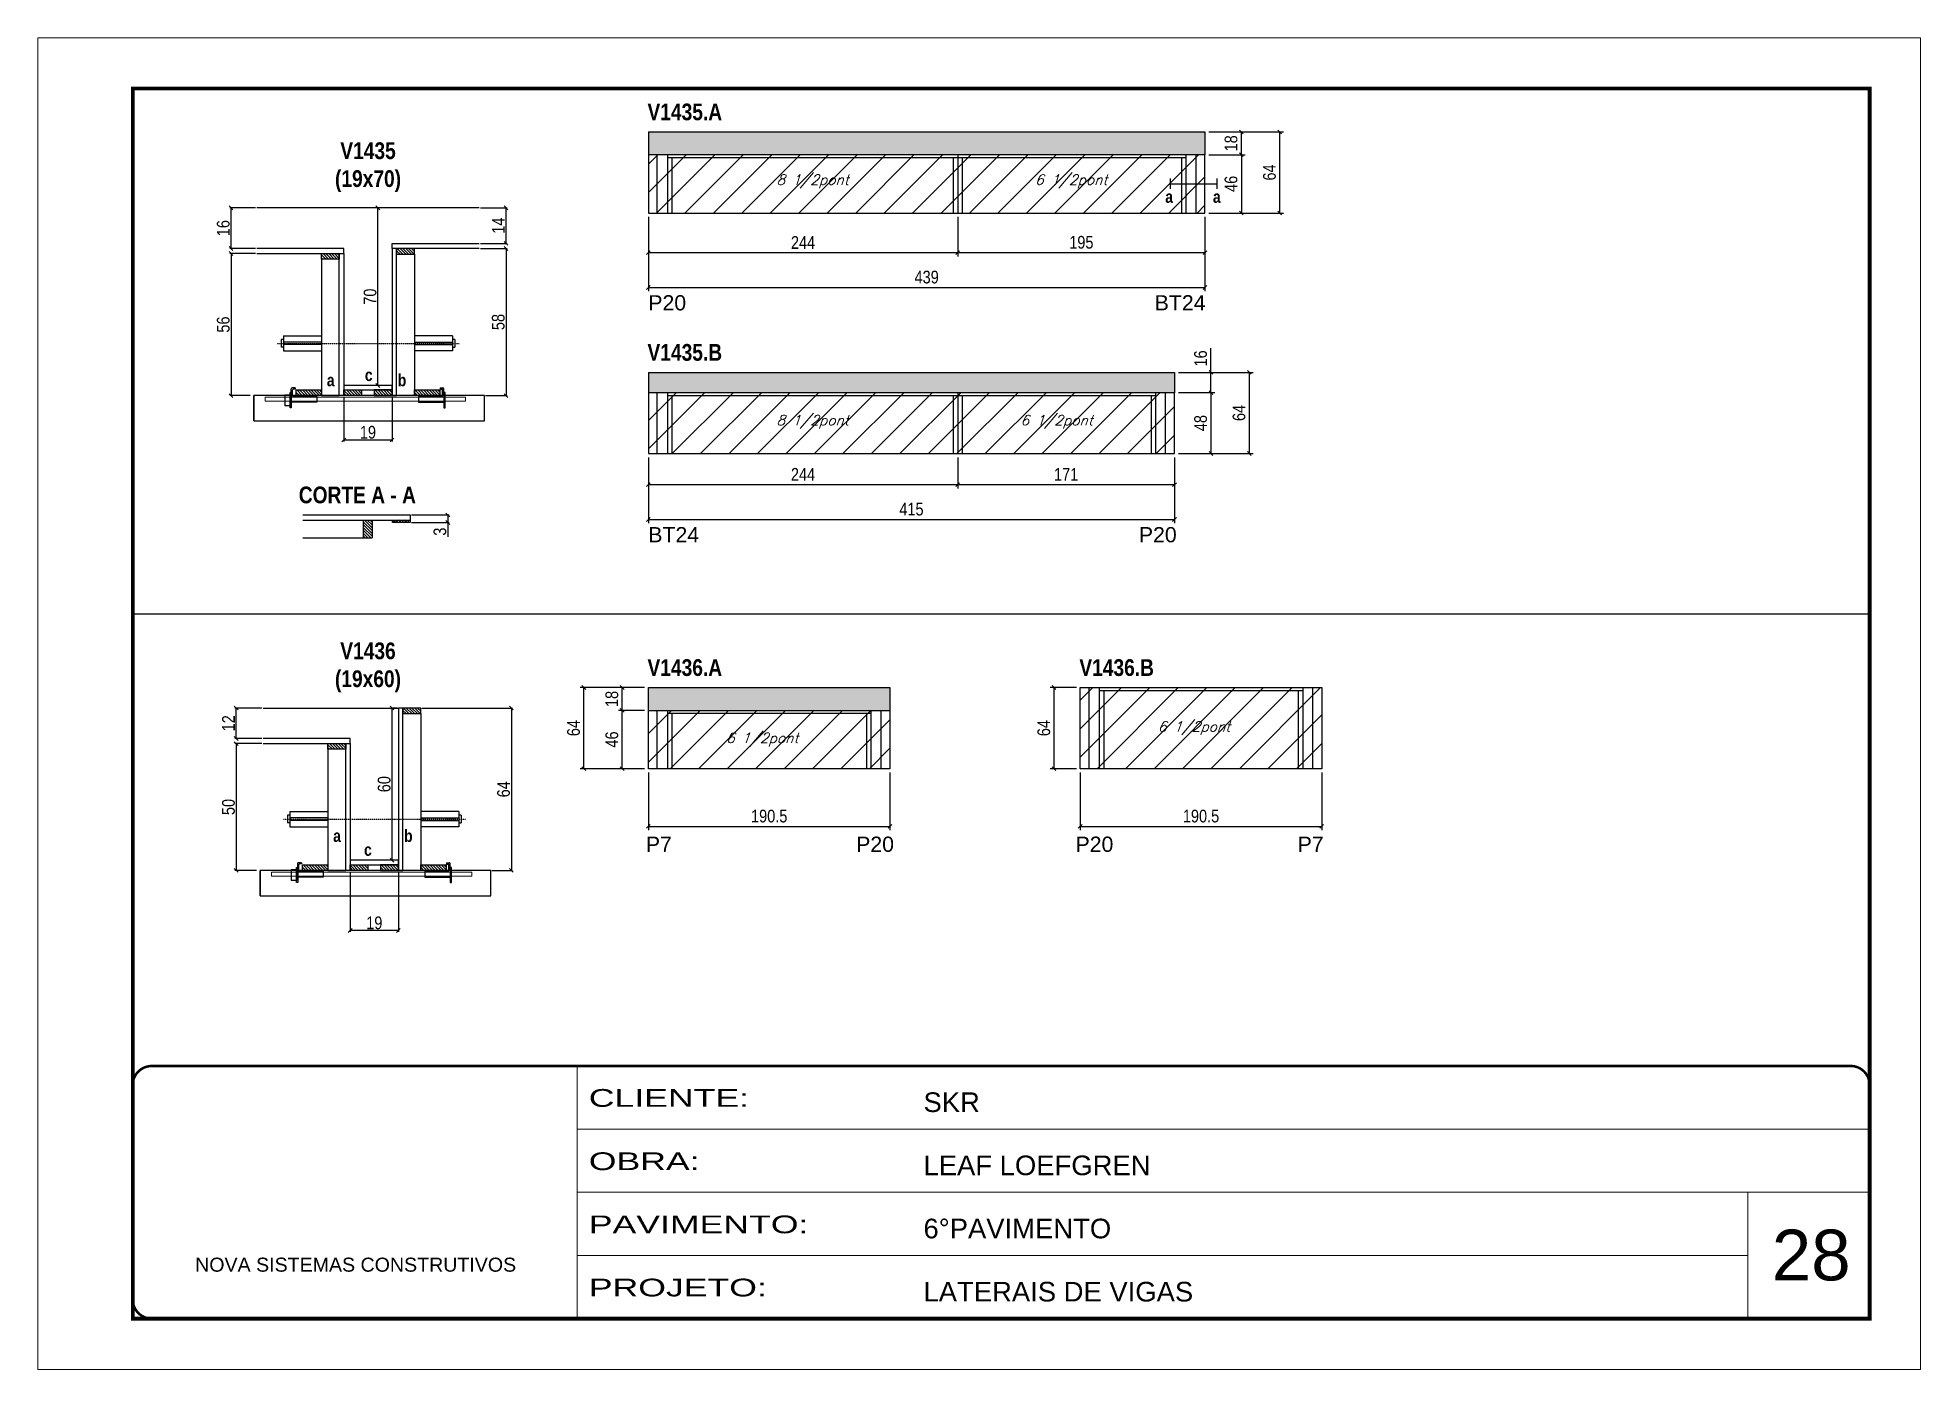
# Model space of a CAD drawing. Extents: x 3309 to 9563, y -2522 to 14608.
# Drawn here: x 8078 to 9563, y 6666 to 7716 of the extents above; entities that cross this region are included whole.
import ezdxf

# ---------------------------------------------------------------- set-up
doc = ezdxf.new("R2010")
doc.units = 0
for name, pattern in [('CONTINUO', [0]), ('DASHED', [0.75, 0.5, -0.25]), ('HIDDEN', [0.375, 0.25, -0.125])]:
    doc.linetypes.add(name, pattern=pattern)
for name, color, linetype in [('5', 5, 'Continuous'), ('barrote', 251, 'Continuous'), ('COTA', 241, 'Continuous'), ('detalhes', 4, 'Continuous'), ('NOMENCLATURA', 7, 'Continuous'), ('Painéis', 200, 'Continuous'), ('presilha', 1, 'Continuous'), ('SARR_2.2x10', 60, 'Continuous'), ('SARR_2.2x7', 40, 'Continuous'), ('SARR_3.5x7', 81, 'Continuous'), ('TENSOR', 3, 'Continuous'), ('texto', 7, 'Continuous')]:
    doc.layers.add(name, color=color, linetype=linetype)
for name, color, linetype, lineweight in [('CARIMBO', 255, 'Continuous', 9), ('CONCRETO', 251, 'Continuous', 25), ('Folhas', 255, 'Continuous', 9), ('Hachura', 251, 'Continuous', 9), ('SARRAFO DE PRESSAO', 251, 'DASHED', 9), ('SCO-___-LAJ', 2, 'Continuous', 0)]:
    doc.layers.add(name, color=color, linetype=linetype, lineweight=lineweight)
doc.styles.add('ARIAL', font='arial.ttf')
doc.styles.add('COTA TECNICA', font='techl___.ttf', dxfattribs={"height": 10})
doc.styles.add('COTA TECNICA 2X', font='techl___.ttf', dxfattribs={"height": 10})
doc.styles.add('Romans', font='romans.shx')
doc.styles.get("Standard").update_dxf_attribs({"font": 'arial.ttf'})
doc.styles.add('TECNICA', font='techb___.ttf', dxfattribs={"height": 10})
doc.styles.add('Tecnologia', font='')
doc.styles.get('Tecnologia').set_extended_font_data('Forgotten Futurist')
doc.dimstyles.new('PAINEL', dxfattribs={"dimtxt": 10, "dimasz": 3, "dimexe": 3, "dimexo": 3, "dimgap": 3, "dimtad": 1, "dimdec": 1, "dimzin": 12, "dimdsep": 46, "dimtxsty": 'COTA TECNICA', "dimblk1": 'OBLIQUE', "dimblk2": 'OBLIQUE', "dimsah": 1, "dimcen": 0.9, "dimclrd": 4, "dimclre": 4, "dimclrt": 240, "dimadec": 1, "dimazin": 3, "dimtfac": 1, "dimtdec": 1, "dimtmove": 0, "dimatfit": 3, "dimfxl": 1, "dimtolj": 1, "dimtzin": 12, "dimarcsym": 0})
doc.dimstyles.new('SECAO', dxfattribs={"dimscale": 0.333333, "dimtxt": 5, "dimasz": 9, "dimexe": 3, "dimexo": 3, "dimgap": 3, "dimtad": 1, "dimdec": 1, "dimlfac": 0.5, "dimzin": 12, "dimdsep": 46, "dimtxsty": 'COTA TECNICA 2X', "dimblk1": 'OBLIQUE', "dimblk2": 'OBLIQUE', "dimsah": 1, "dimcen": 0.9, "dimclrd": 4, "dimclre": 4, "dimclrt": 240, "dimadec": 1, "dimazin": 3, "dimtfac": 1, "dimtdec": 1, "dimtmove": 0, "dimatfit": 3, "dimfxl": 1, "dimtolj": 1, "dimtzin": 12, "dimarcsym": 0})
pattern_1 = [(135, (41554.9629, -116077.9706), (-1.122532015, -1.122532015), [])]
pattern_2 = [(135, (41559.9629, -116452.3423), (-1.122532015, -1.122532015), [])]

msp = doc.modelspace()

# ---------------------------------------------------------------- texts
at = {"layer": '5', "linetype": 'Continuous'}
for s, rotation, p in [('P20', 359.99996, (8559.54, 7501.37, 0)), ('BT24', 359.99996, (8958.97, 7501.37, 0)), ('BT24', 359.99996, (8559.54, 7318.52, 0)), ('P20', 359.99996, (8946.48, 7318.52, 0)), ('P7', 359.99996, (8557.6, 7074.44, 0)), ('P20', 359.99996, (8723.49, 7074.44, 0)), ('P20', 0.00004, (8896.53, 7074.44, 0)), ('P7', 0.00004, (9071.7, 7074.44, 0))]:
    msp.add_text(s, height=12, rotation=rotation, dxfattribs=at).set_placement(p)
at = {"layer": 'CARIMBO', "style": 'ARIAL'}
msp.add_text('28', height=40, dxfattribs=at).set_placement((9445.73, 6736.55))
at = {"layer": 'detalhes', "style": 'TECNICA'}
for s, p in [('a', (8967.29, 7586.16, 0)), ('a', (9004.9, 7586.16, 0)), ('a', (8305.95, 7441.56)), ('c', (8335.97, 7445.67)), ('b', (8361.92, 7441.55)), ('a', (8310.95, 7082.27)), ('b', (8366.92, 7082.25)), ('c', (8335.32, 7071.3))]:
    msp.add_text(s, height=9.6, dxfattribs=at).set_placement(p)
at = {"layer": 'NOMENCLATURA', "style": 'TECNICA'}
for s, p in [('V1435.A', (8558.89, 7651.3, 0)), ('V1435.B', (8558.89, 7461.67, 0)), ('CORTE A - A', (8283.85, 7349.27)), ('V1436.A', (8558.89, 7213.14, 0)), ('V1436.B', (8899.52, 7213.14, 0))]:
    msp.add_text(s, height=13.2, dxfattribs=at).set_placement(p)
at = {"layer": 'NOMENCLATURA', "char_height": 13.2, "attachment_point": 2, "style": 'TECNICA'}
for s, insert in [('V1435\\P(19x70)', (8338.46, 7633.89)), ('V1436\\P(19x60)', (8338.42, 7239.52))]:
    msp.add_mtext_dynamic_manual_height_columns(s, width=300.2766, gutter_width=1, heights=[0], dxfattribs=dict(at, insert=insert))
at = {"layer": 'texto', "color": 2, "char_height": 8, "attachment_point": 5, "style": 'Romans'}
for s, insert in [('{\\Q19;\\C256;8 1/2pont}', (8689.1, 7603.11, 0)), ('{\\Q19;\\C256;6 1/2pont}', (8893.1, 7603.11, 0)), ('{\\Q19;\\C256;8 1/2pont}', (8689.1, 7413.48, 0)), ('{\\Q19;\\C256;6 1/2pont}', (8881.6, 7413.48, 0)), ('{\\Q19;\\C256;6 1/2pont}', (8989.99, 7171.95, 0)), ('{\\Q19;\\C256;6 1/2pont}', (8649.35, 7162.95, 0))]:
    msp.add_mtext(s, dxfattribs=dict(at, insert=insert))

# ---------------------------------------------------------------- blocks, each defined once
blk = doc.blocks.new('9999999999')
at = {"color": 30, "linetype": 'CONTINUO'}
for p, q in [((98564.6, 34230.2), (98564.6, 34429.4)), ((98564.6, 34379.6), (99584, 34379.6)), ((98564.6, 34329.8), (99488, 34329.8)), ((99584, 34329.8), (99488, 34329.8)), ((99488, 34329.8), (99488, 34230.2)), ((98564.6, 34280), (99488, 34280))]:
    blk.add_line(p, q, dxfattribs=at)
at = {"color": 30, "linetype": 'CONTINUO', "const_width": 2}
blk.add_lwpolyline([(99584, 34230.2), (99584, 34414.4, 0.414214), (99569, 34429.4), (98229, 34429.4, 0.414214), (98214, 34414.4), (98214, 34245.2, 0.414214), (98229, 34230.2), (99584, 34230.2)], format="xyb", dxfattribs=at)
at = {"layer": 'Folhas'}
blk.add_lwpolyline([(98139, 34190.2), (99624, 34190.2), (99624, 35240.2), (98139, 35240.2)], close=True, dxfattribs=at)
at = {"layer": 'Folhas', "color": 30, "const_width": 3}
blk.add_lwpolyline([(98214, 34230.2), (99584, 34230.2), (99584, 35200.2), (98214, 35200.2)], close=True, dxfattribs=at)
at = {"color": 7, "linetype": 'Continuous', "ltscale": 5, "style": 'ARIAL'}
for s, height, p in [('SKR', 15.48, (98837.7, 34393.1)), ('LEAF LOEFGREN', 15.483, (98837.7, 34343.3)), ('6°PAVIMENTO', 15.483, (98837.7, 34293.5)), ('NOVA SISTEMAS CONSTRUTIVOS', 11.059, (98263.2, 34267.2)), ('LATERAIS DE VIGAS', 15.483, (98837.7, 34243.7))]:
    blk.add_text(s, height=height, dxfattribs=at).set_placement(p)
at = {"layer": 'Folhas', "color": 7, "style": 'Tecnologia', "width": 1.5}
for s, p in [('CLIENTE:', (98573.7, 34397.2)), ('OBRA:', (98573.7, 34347.3)), ('PAVIMENTO:', (98573.7, 34297.5)), ('PROJETO:', (98573.7, 34247.7))]:
    blk.add_text(s, height=14, dxfattribs=at).set_placement(p)
blk = doc.blocks.new('_Oblique')
at = {"color": 0, "linetype": 'ByBlock', "lineweight": -2}
blk.add_line((-0.5, -0.5), (0.5, 0.5), dxfattribs=at)
blk = doc.blocks.new('*D2431')
at = {"layer": 'COTA', "color": 4, "lineweight": -2, "transparency": 16777216}
for p, q in [((8319.4, 7433.2), (8319.4, 7398.1)), ((8357.4, 7433.2), (8357.4, 7398.1)), ((8357.4, 7399.1), (8319.4, 7399.1))]:
    blk.add_line(p, q, dxfattribs=at)
at = {"layer": 'Defpoints', "color": 0, "transparency": 16777216}
for p in [(8319.4, 7434.2), (8357.4, 7434.2), (8319.4, 7399.1)]:
    blk.add_point(p, dxfattribs=at)
at = {"layer": 'COTA', "color": 4, "lineweight": -2, "transparency": 16777216, "xscale": 3, "yscale": 3, "zscale": 3, "rotation": 180}
blk.add_blockref('_Oblique', (8319.4, 7399.1), dxfattribs=at)
at = {"layer": 'COTA', "color": 4, "lineweight": -2, "transparency": 16777216, "xscale": 3, "yscale": 3, "zscale": 3}
blk.add_blockref('_Oblique', (8357.4, 7399.1), dxfattribs=at)
at = {"layer": 'COTA', "color": 240, "transparency": 16777216, "insert": (8338.4, 7405.2), "char_height": 10, "attachment_point": 5, "style": 'COTA TECNICA 2X'}
blk.add_mtext('\\A1;19', dxfattribs=at)
blk = doc.blocks.new('PRESILHA METÁLICA 1')
at = {"layer": 'presilha'}
for p, q in [((0, 13), (6, 13)), ((0, 13), (0, 0)), ((6, 0), (0, 0)), ((6, 15.5), (7.5, 15.5)), ((6, -2.5), (6, 15.5)), ((6, 13), (6, 0)), ((7.5, 10.6), (7.5, 19.9)), ((7.5, 15.5), (7.5, -2.5)), ((37.5, 4.1), (7.5, 4.1)), ((12, 21), (8.6, 21)), ((9, 11.6), (9, 18.9)), ((12, 19.5), (9.6, 19.5)), ((37.5, 11), (9.6, 11)), ((12, 21), (12, 19.5)), ((37.5, 11), (37.5, 4.1)), ((7.5, -2.5), (6, -2.5))]:
    blk.add_line(p, q, dxfattribs=at)
for centre, radius, start, end in [((8.6, 19.9), 1.14, 90, 180), ((9.6, 18.9), 0.57, 90, 180), ((9.6, 11.6), 0.57, 180, 270)]:
    blk.add_arc(centre, radius, start, end, dxfattribs=at)
blk = doc.blocks.new('PRESILHA METÁLICA 2')
at = {"layer": 'presilha'}
for p, q in [((-5.2, 23.5), (-5.2, 22)), ((-5.2, 23.5), (-1.9, 23.5)), ((-0.8, 14.6), (-0.8, 22.4)), ((-30.8, 13.5), (-30.8, 6.6)), ((-30.8, 13.5), (-2.8, 13.5)), ((-30.8, 6.6), (-0.8, 6.6)), ((-5.2, 22), (-2.8, 22)), ((-2.2, 14.1), (-2.2, 21.4)), ((0.8, 18), (-0.8, 18)), ((-0.8, 18), (-0.8, 0)), ((-0.8, 0), (0.8, 0)), ((0.8, 0), (0.8, 18))]:
    blk.add_line(p, q, dxfattribs=at)
for centre, radius, start, end in [((-1.9, 22.4), 1.14, 0, 90), ((-2.8, 21.4), 0.57, 0, 90), ((-2.8, 14.1), 0.57, 270, 0)]:
    blk.add_arc(centre, radius, start, end, dxfattribs=at)
blk = doc.blocks.new('*D2432')
at = {"layer": 'COTA', "color": 4, "lineweight": -2, "transparency": 16777216}
for p, q in [((8249.7, 7546.2), (8229.4, 7546.2)), ((8230.4, 7546.2), (8230.4, 7434.2)), ((8245.6, 7434.2), (8229.4, 7434.2))]:
    blk.add_line(p, q, dxfattribs=at)
at = {"layer": 'Defpoints', "color": 0, "transparency": 16777216}
for p in [(8250.7, 7546.2), (8230.4, 7434.2), (8246.6, 7434.2)]:
    blk.add_point(p, dxfattribs=at)
at = {"layer": 'COTA', "color": 4, "lineweight": -2, "transparency": 16777216, "xscale": 3, "yscale": 3, "zscale": 3}
for p, rotation in [((8230.4, 7546.2), 90), ((8230.4, 7434.2), 270)]:
    blk.add_blockref('_Oblique', p, dxfattribs=dict(at, rotation=rotation))
at = {"layer": 'COTA', "color": 240, "transparency": 16777216, "insert": (8224.3, 7490.2), "char_height": 10, "attachment_point": 5, "rotation": 90, "style": 'COTA TECNICA 2X'}
blk.add_mtext('\\A1;56', dxfattribs=at)
blk = doc.blocks.new('*D2433')
at = {"layer": 'COTA', "color": 4, "lineweight": -2, "transparency": 16777216}
for p, q in [((8427.1, 7550.2), (8448.3, 7550.2)), ((8447.3, 7550.2), (8447.3, 7434.2)), ((8431.2, 7434.2), (8448.3, 7434.2))]:
    blk.add_line(p, q, dxfattribs=at)
at = {"layer": 'Defpoints', "color": 0, "transparency": 16777216}
for p in [(8426.1, 7550.2), (8430.2, 7434.2), (8447.3, 7434.2)]:
    blk.add_point(p, dxfattribs=at)
at = {"layer": 'COTA', "color": 4, "lineweight": -2, "transparency": 16777216, "xscale": 3, "yscale": 3, "zscale": 3}
for p, rotation in [((8447.3, 7550.2), 90), ((8447.3, 7434.2), 270)]:
    blk.add_blockref('_Oblique', p, dxfattribs=dict(at, rotation=rotation))
at = {"layer": 'COTA', "color": 240, "transparency": 16777216, "insert": (8441.2, 7492.2), "char_height": 10, "attachment_point": 5, "rotation": 90, "style": 'COTA TECNICA 2X'}
blk.add_mtext('\\A1;58', dxfattribs=at)
blk = doc.blocks.new('*D2434')
at = {"layer": 'COTA', "color": 4, "lineweight": -2, "transparency": 16777216}
for p, q in [((8356.4, 7582.2), (8345.2, 7582.2)), ((8346.2, 7442.2), (8346.2, 7582.2)), ((8356.4, 7442.2), (8345.2, 7442.2))]:
    blk.add_line(p, q, dxfattribs=at)
at = {"layer": 'Defpoints', "color": 0, "transparency": 16777216}
for p in [(8346.2, 7582.2), (8357.4, 7582.2), (8357.4, 7442.2)]:
    blk.add_point(p, dxfattribs=at)
at = {"layer": 'COTA', "color": 4, "lineweight": -2, "transparency": 16777216, "xscale": 3, "yscale": 3, "zscale": 3}
for p, rotation in [((8346.2, 7582.2), 90), ((8346.2, 7442.2), 270)]:
    blk.add_blockref('_Oblique', p, dxfattribs=dict(at, rotation=rotation))
at = {"layer": 'COTA', "color": 240, "transparency": 16777216, "insert": (8340.1, 7512.2), "char_height": 10, "attachment_point": 5, "rotation": 90, "style": 'COTA TECNICA 2X'}
blk.add_mtext('\\A1;70', dxfattribs=at)
blk = doc.blocks.new('*D2435')
at = {"layer": 'COTA', "color": 4, "lineweight": -2, "transparency": 16777216}
for p, q in [((8427.1, 7582.2), (8448.3, 7582.2)), ((8447.3, 7554.2), (8447.3, 7582.2)), ((8427.1, 7554.2), (8448.3, 7554.2))]:
    blk.add_line(p, q, dxfattribs=at)
at = {"layer": 'Defpoints', "color": 0, "transparency": 16777216}
for p in [(8426.1, 7582.2), (8447.3, 7582.2), (8426.1, 7554.2)]:
    blk.add_point(p, dxfattribs=at)
at = {"layer": 'COTA', "color": 4, "lineweight": -2, "transparency": 16777216, "xscale": 3, "yscale": 3, "zscale": 3}
for p, rotation in [((8447.3, 7582.2), 90), ((8447.3, 7554.2), 270)]:
    blk.add_blockref('_Oblique', p, dxfattribs=dict(at, rotation=rotation))
at = {"layer": 'COTA', "color": 240, "transparency": 16777216, "insert": (8441.3, 7568.2), "char_height": 10, "attachment_point": 5, "rotation": 90, "style": 'COTA TECNICA 2X'}
blk.add_mtext('\\A1;14', dxfattribs=at)
blk = doc.blocks.new('*D2436')
at = {"layer": 'COTA', "color": 4, "lineweight": -2, "transparency": 16777216}
for p, q in [((8249.7, 7582.2), (8229.4, 7582.2)), ((8230.4, 7550.2), (8230.4, 7582.2)), ((8249.7, 7550.2), (8229.4, 7550.2))]:
    blk.add_line(p, q, dxfattribs=at)
at = {"layer": 'Defpoints', "color": 0, "transparency": 16777216}
for p in [(8230.4, 7582.2), (8250.7, 7582.2), (8250.7, 7550.2)]:
    blk.add_point(p, dxfattribs=at)
at = {"layer": 'COTA', "color": 4, "lineweight": -2, "transparency": 16777216, "xscale": 3, "yscale": 3, "zscale": 3}
for p, rotation in [((8230.4, 7582.2), 90), ((8230.4, 7550.2), 270)]:
    blk.add_blockref('_Oblique', p, dxfattribs=dict(at, rotation=rotation))
at = {"layer": 'COTA', "color": 240, "transparency": 16777216, "insert": (8224.3, 7566.2), "char_height": 10, "attachment_point": 5, "rotation": 90, "style": 'COTA TECNICA 2X'}
blk.add_mtext('\\A1;16', dxfattribs=at)
blk = doc.blocks.new('*D2440')
at = {"layer": 'COTA', "color": 4, "lineweight": -2, "transparency": 16777216}
for p, q in [((8559.6, 7575.1), (8559.6, 7516.4)), ((8998.6, 7575.1), (8998.6, 7516.4)), ((8559.6, 7519.4), (8998.6, 7519.4))]:
    blk.add_line(p, q, dxfattribs=at)
at = {"layer": 'Defpoints', "color": 0, "transparency": 16777216}
for p in [(8559.6, 7578.1), (8998.6, 7578.1), (8998.6, 7519.4)]:
    blk.add_point(p, dxfattribs=at)
at = {"layer": 'COTA', "color": 4, "lineweight": -2, "transparency": 16777216, "xscale": 3, "yscale": 3, "zscale": 3, "rotation": 180}
blk.add_blockref('_Oblique', (8559.6, 7519.4), dxfattribs=at)
at = {"layer": 'COTA', "color": 4, "lineweight": -2, "transparency": 16777216, "xscale": 3, "yscale": 3, "zscale": 3}
blk.add_blockref('_Oblique', (8998.6, 7519.4), dxfattribs=at)
at = {"layer": 'COTA', "color": 240, "transparency": 16777216, "insert": (8779.1, 7527.6), "char_height": 10, "attachment_point": 5, "style": 'COTA TECNICA'}
blk.add_mtext('\\A1;439', dxfattribs=at)
blk = doc.blocks.new('*D2441')
at = {"layer": 'COTA', "color": 4, "lineweight": -2, "transparency": 16777216}
for p, q in [((8559.6, 7575.1), (8559.6, 7543.9)), ((8803.6, 7575.1), (8803.6, 7543.9)), ((8559.6, 7546.9), (8803.6, 7546.9))]:
    blk.add_line(p, q, dxfattribs=at)
at = {"layer": 'Defpoints', "color": 0, "transparency": 16777216}
for p in [(8559.6, 7578.1), (8803.6, 7578.1), (8803.6, 7546.9)]:
    blk.add_point(p, dxfattribs=at)
at = {"layer": 'COTA', "color": 4, "lineweight": -2, "transparency": 16777216, "xscale": 3, "yscale": 3, "zscale": 3, "rotation": 180}
blk.add_blockref('_Oblique', (8559.6, 7546.9), dxfattribs=at)
at = {"layer": 'COTA', "color": 4, "lineweight": -2, "transparency": 16777216, "xscale": 3, "yscale": 3, "zscale": 3}
blk.add_blockref('_Oblique', (8803.6, 7546.9), dxfattribs=at)
at = {"layer": 'COTA', "color": 240, "transparency": 16777216, "insert": (8681.6, 7554.9), "char_height": 10, "attachment_point": 5, "style": 'COTA TECNICA'}
blk.add_mtext('\\A1;244', dxfattribs=at)
blk = doc.blocks.new('*D2442')
at = {"layer": 'COTA', "color": 4, "lineweight": -2, "transparency": 16777216}
for p, q in [((8803.6, 7575.1), (8803.6, 7543.9)), ((8998.6, 7575.1), (8998.6, 7543.9)), ((8803.6, 7546.9), (8998.6, 7546.9))]:
    blk.add_line(p, q, dxfattribs=at)
at = {"layer": 'Defpoints', "color": 0, "transparency": 16777216}
for p in [(8803.6, 7578.1), (8998.6, 7578.1), (8998.6, 7546.9)]:
    blk.add_point(p, dxfattribs=at)
at = {"layer": 'COTA', "color": 4, "lineweight": -2, "transparency": 16777216, "xscale": 3, "yscale": 3, "zscale": 3, "rotation": 180}
blk.add_blockref('_Oblique', (8803.6, 7546.9), dxfattribs=at)
at = {"layer": 'COTA', "color": 4, "lineweight": -2, "transparency": 16777216, "xscale": 3, "yscale": 3, "zscale": 3}
blk.add_blockref('_Oblique', (8998.6, 7546.9), dxfattribs=at)
at = {"layer": 'COTA', "color": 240, "transparency": 16777216, "insert": (8901.1, 7555), "char_height": 10, "attachment_point": 5, "style": 'COTA TECNICA'}
blk.add_mtext('\\A1;195', dxfattribs=at)
blk = doc.blocks.new('*D2437')
at = {"layer": 'COTA', "color": 4, "lineweight": -2, "transparency": 16777216}
for p, q in [((9001.6, 7642.1), (9030.3, 7642.1)), ((9027.3, 7624.1), (9027.3, 7642.1)), ((9001.6, 7624.1), (9030.3, 7624.1))]:
    blk.add_line(p, q, dxfattribs=at)
at = {"layer": 'Defpoints', "color": 0, "transparency": 16777216}
for p in [(8998.6, 7642.1), (9027.3, 7642.1), (8998.6, 7624.1)]:
    blk.add_point(p, dxfattribs=at)
at = {"layer": 'COTA', "color": 4, "lineweight": -2, "transparency": 16777216, "xscale": 3, "yscale": 3, "zscale": 3}
for p, rotation in [((9027.3, 7642.1), 90), ((9027.3, 7624.1), 270)]:
    blk.add_blockref('_Oblique', p, dxfattribs=dict(at, rotation=rotation))
at = {"layer": 'COTA', "color": 240, "transparency": 16777216, "insert": (9019.2, 7633.1), "char_height": 10, "attachment_point": 5, "rotation": 90, "style": 'COTA TECNICA'}
blk.add_mtext('\\A1;18', dxfattribs=at)
blk = doc.blocks.new('*D2438')
at = {"layer": 'COTA', "color": 4, "lineweight": -2, "transparency": 16777216}
for p, q in [((9001.6, 7624.1), (9030.3, 7624.1)), ((9027.3, 7624.1), (9027.3, 7578.1)), ((9001.6, 7578.1), (9030.3, 7578.1))]:
    blk.add_line(p, q, dxfattribs=at)
at = {"layer": 'Defpoints', "color": 0, "transparency": 16777216}
for p in [(8998.6, 7624.1), (8998.6, 7578.1), (9027.3, 7578.1)]:
    blk.add_point(p, dxfattribs=at)
at = {"layer": 'COTA', "color": 4, "lineweight": -2, "transparency": 16777216, "xscale": 3, "yscale": 3, "zscale": 3}
for p, rotation in [((9027.3, 7624.1), 90), ((9027.3, 7578.1), 270)]:
    blk.add_blockref('_Oblique', p, dxfattribs=dict(at, rotation=rotation))
at = {"layer": 'COTA', "color": 240, "transparency": 16777216, "insert": (9019.2, 7601.1), "char_height": 10, "attachment_point": 5, "rotation": 90, "style": 'COTA TECNICA'}
blk.add_mtext('\\A1;46', dxfattribs=at)
blk = doc.blocks.new('*D2439')
at = {"layer": 'COTA', "color": 4, "lineweight": -2, "transparency": 16777216}
for p, q in [((9001.6, 7642.1), (9060.6, 7642.1)), ((9057.6, 7578.1), (9057.6, 7642.1)), ((9001.6, 7578.1), (9060.6, 7578.1))]:
    blk.add_line(p, q, dxfattribs=at)
at = {"layer": 'Defpoints', "color": 0, "transparency": 16777216}
for p in [(8998.6, 7642.1), (9057.6, 7642.1), (8998.6, 7578.1)]:
    blk.add_point(p, dxfattribs=at)
at = {"layer": 'COTA', "color": 4, "lineweight": -2, "transparency": 16777216, "xscale": 3, "yscale": 3, "zscale": 3}
for p, rotation in [((9057.6, 7642.1), 90), ((9057.6, 7578.1), 270)]:
    blk.add_blockref('_Oblique', p, dxfattribs=dict(at, rotation=rotation))
at = {"layer": 'COTA', "color": 240, "transparency": 16777216, "insert": (9049.5, 7610.1), "char_height": 10, "attachment_point": 5, "rotation": 90, "style": 'COTA TECNICA'}
blk.add_mtext('\\A1;64', dxfattribs=at)
blk = doc.blocks.new('*D2447')
at = {"layer": 'COTA', "color": 4, "lineweight": -2, "transparency": 16777216}
for p, q in [((8559.6, 7385.5), (8559.6, 7333.5)), ((8974.6, 7385.5), (8974.6, 7333.5)), ((8559.6, 7336.5), (8974.6, 7336.5))]:
    blk.add_line(p, q, dxfattribs=at)
at = {"layer": 'Defpoints', "color": 0, "transparency": 16777216}
for p in [(8559.6, 7388.5), (8974.6, 7388.5), (8974.6, 7336.5)]:
    blk.add_point(p, dxfattribs=at)
at = {"layer": 'COTA', "color": 4, "lineweight": -2, "transparency": 16777216, "xscale": 3, "yscale": 3, "zscale": 3, "rotation": 180}
blk.add_blockref('_Oblique', (8559.6, 7336.5), dxfattribs=at)
at = {"layer": 'COTA', "color": 4, "lineweight": -2, "transparency": 16777216, "xscale": 3, "yscale": 3, "zscale": 3}
blk.add_blockref('_Oblique', (8974.6, 7336.5), dxfattribs=at)
at = {"layer": 'COTA', "color": 240, "transparency": 16777216, "insert": (8767.1, 7344.6), "char_height": 10, "attachment_point": 5, "style": 'COTA TECNICA'}
blk.add_mtext('\\A1;415', dxfattribs=at)
blk = doc.blocks.new('*D2448')
at = {"layer": 'COTA', "color": 4, "lineweight": -2, "transparency": 16777216}
for p, q in [((8559.6, 7385.5), (8559.6, 7361)), ((8803.6, 7385.5), (8803.6, 7361)), ((8559.6, 7364), (8803.6, 7364))]:
    blk.add_line(p, q, dxfattribs=at)
at = {"layer": 'Defpoints', "color": 0, "transparency": 16777216}
for p in [(8559.6, 7388.5), (8803.6, 7388.5), (8803.6, 7364)]:
    blk.add_point(p, dxfattribs=at)
at = {"layer": 'COTA', "color": 4, "lineweight": -2, "transparency": 16777216, "xscale": 3, "yscale": 3, "zscale": 3, "rotation": 180}
blk.add_blockref('_Oblique', (8559.6, 7364), dxfattribs=at)
at = {"layer": 'COTA', "color": 4, "lineweight": -2, "transparency": 16777216, "xscale": 3, "yscale": 3, "zscale": 3}
blk.add_blockref('_Oblique', (8803.6, 7364), dxfattribs=at)
at = {"layer": 'COTA', "color": 240, "transparency": 16777216, "insert": (8681.6, 7372.1), "char_height": 10, "attachment_point": 5, "style": 'COTA TECNICA'}
blk.add_mtext('\\A1;244', dxfattribs=at)
blk = doc.blocks.new('*D2449')
at = {"layer": 'COTA', "color": 4, "lineweight": -2, "transparency": 16777216}
for p, q in [((8803.6, 7385.5), (8803.6, 7361)), ((8974.6, 7385.5), (8974.6, 7361)), ((8803.6, 7364), (8974.6, 7364))]:
    blk.add_line(p, q, dxfattribs=at)
at = {"layer": 'Defpoints', "color": 0, "transparency": 16777216}
for p in [(8803.6, 7388.5), (8974.6, 7388.5), (8974.6, 7364)]:
    blk.add_point(p, dxfattribs=at)
at = {"layer": 'COTA', "color": 4, "lineweight": -2, "transparency": 16777216, "xscale": 3, "yscale": 3, "zscale": 3, "rotation": 180}
blk.add_blockref('_Oblique', (8803.6, 7364), dxfattribs=at)
at = {"layer": 'COTA', "color": 4, "lineweight": -2, "transparency": 16777216, "xscale": 3, "yscale": 3, "zscale": 3}
blk.add_blockref('_Oblique', (8974.6, 7364), dxfattribs=at)
at = {"layer": 'COTA', "color": 240, "transparency": 16777216, "insert": (8889.1, 7372.1), "char_height": 10, "attachment_point": 5, "style": 'COTA TECNICA'}
blk.add_mtext('\\A1;171', dxfattribs=at)
blk = doc.blocks.new('*D2444')
at = {"layer": 'COTA', "color": 4, "lineweight": -2, "transparency": 16777216}
for p, q in [((9003.3, 7452.5), (9003.3, 7471.5)), ((8977.6, 7452.5), (9006.3, 7452.5)), ((9003.3, 7436.5), (9003.3, 7452.5)), ((8977.6, 7436.5), (9006.3, 7436.5))]:
    blk.add_line(p, q, dxfattribs=at)
at = {"layer": 'Defpoints', "color": 0, "transparency": 16777216}
for p in [(8974.6, 7452.5), (9003.3, 7452.5), (8974.6, 7436.5)]:
    blk.add_point(p, dxfattribs=at)
at = {"layer": 'COTA', "color": 4, "lineweight": -2, "transparency": 16777216, "xscale": 3, "yscale": 3, "zscale": 3}
for p, rotation in [((9003.3, 7452.5), 90), ((9003.3, 7436.5), 270)]:
    blk.add_blockref('_Oblique', p, dxfattribs=dict(at, rotation=rotation))
at = {"layer": 'COTA', "color": 240, "transparency": 16777216, "insert": (8995.2, 7463.5), "char_height": 10, "attachment_point": 5, "rotation": 90, "style": 'COTA TECNICA'}
blk.add_mtext('\\A1;16', dxfattribs=at)
blk = doc.blocks.new('*D2445')
at = {"layer": 'COTA', "color": 4, "lineweight": -2, "transparency": 16777216}
for p, q in [((8977.6, 7436.5), (9006.3, 7436.5)), ((9003.3, 7436.5), (9003.3, 7388.5)), ((8977.6, 7388.5), (9006.3, 7388.5))]:
    blk.add_line(p, q, dxfattribs=at)
at = {"layer": 'Defpoints', "color": 0, "transparency": 16777216}
for p in [(8974.6, 7436.5), (8974.6, 7388.5), (9003.3, 7388.5)]:
    blk.add_point(p, dxfattribs=at)
at = {"layer": 'COTA', "color": 4, "lineweight": -2, "transparency": 16777216, "xscale": 3, "yscale": 3, "zscale": 3}
for p, rotation in [((9003.3, 7436.5), 90), ((9003.3, 7388.5), 270)]:
    blk.add_blockref('_Oblique', p, dxfattribs=dict(at, rotation=rotation))
at = {"layer": 'COTA', "color": 240, "transparency": 16777216, "insert": (8995.2, 7412.5), "char_height": 10, "attachment_point": 5, "rotation": 90, "style": 'COTA TECNICA'}
blk.add_mtext('\\A1;48', dxfattribs=at)
blk = doc.blocks.new('*D2446')
at = {"layer": 'COTA', "color": 4, "lineweight": -2, "transparency": 16777216}
for p, q in [((8977.6, 7452.5), (9036.6, 7452.5)), ((9033.6, 7388.5), (9033.6, 7452.5)), ((8977.6, 7388.5), (9036.6, 7388.5))]:
    blk.add_line(p, q, dxfattribs=at)
at = {"layer": 'Defpoints', "color": 0, "transparency": 16777216}
for p in [(8974.6, 7452.5), (9033.6, 7452.5), (8974.6, 7388.5)]:
    blk.add_point(p, dxfattribs=at)
at = {"layer": 'COTA', "color": 4, "lineweight": -2, "transparency": 16777216, "xscale": 3, "yscale": 3, "zscale": 3}
for p, rotation in [((9033.6, 7452.5), 90), ((9033.6, 7388.5), 270)]:
    blk.add_blockref('_Oblique', p, dxfattribs=dict(at, rotation=rotation))
at = {"layer": 'COTA', "color": 240, "transparency": 16777216, "insert": (9025.5, 7420.5), "char_height": 10, "attachment_point": 5, "rotation": 90, "style": 'COTA TECNICA'}
blk.add_mtext('\\A1;64', dxfattribs=at)
blk = doc.blocks.new('*D2450')
at = {"layer": 'COTA', "color": 4, "lineweight": -2, "transparency": 16777216}
for p, q in [((8324.4, 7058.8), (8324.4, 7011.4)), ((8362.4, 7058.8), (8362.4, 7011.4)), ((8362.4, 7012.4), (8324.4, 7012.4))]:
    blk.add_line(p, q, dxfattribs=at)
at = {"layer": 'Defpoints', "color": 0, "transparency": 16777216}
for p in [(8324.4, 7059.8), (8362.4, 7059.8), (8324.4, 7012.4)]:
    blk.add_point(p, dxfattribs=at)
at = {"layer": 'COTA', "color": 4, "lineweight": -2, "transparency": 16777216, "xscale": 3, "yscale": 3, "zscale": 3, "rotation": 180}
blk.add_blockref('_Oblique', (8324.4, 7012.4), dxfattribs=at)
at = {"layer": 'COTA', "color": 4, "lineweight": -2, "transparency": 16777216, "xscale": 3, "yscale": 3, "zscale": 3}
blk.add_blockref('_Oblique', (8362.4, 7012.4), dxfattribs=at)
at = {"layer": 'COTA', "color": 240, "transparency": 16777216, "insert": (8343.4, 7018.4), "char_height": 10, "attachment_point": 5, "style": 'COTA TECNICA 2X'}
blk.add_mtext('\\A1;19', dxfattribs=at)
blk = doc.blocks.new('*D2451')
at = {"layer": 'COTA', "color": 4, "lineweight": -2, "transparency": 16777216}
for p, q in [((8381, 7187.8), (8452.5, 7187.8)), ((8451.5, 7187.8), (8451.5, 7059.8)), ((8436.2, 7059.8), (8452.5, 7059.8))]:
    blk.add_line(p, q, dxfattribs=at)
at = {"layer": 'Defpoints', "color": 0, "transparency": 16777216}
for p in [(8380, 7187.8), (8435.2, 7059.8), (8451.5, 7059.8)]:
    blk.add_point(p, dxfattribs=at)
at = {"layer": 'COTA', "color": 4, "lineweight": -2, "transparency": 16777216, "xscale": 3, "yscale": 3, "zscale": 3}
for p, rotation in [((8451.5, 7187.8), 90), ((8451.5, 7059.8), 270)]:
    blk.add_blockref('_Oblique', p, dxfattribs=dict(at, rotation=rotation))
at = {"layer": 'COTA', "color": 240, "transparency": 16777216, "insert": (8445.4, 7123.8), "char_height": 10, "attachment_point": 5, "rotation": 90, "style": 'COTA TECNICA 2X'}
blk.add_mtext('\\A1;64', dxfattribs=at)
blk = doc.blocks.new('*D2452')
at = {"layer": 'COTA', "color": 4, "lineweight": -2, "transparency": 16777216}
for p, q in [((8254.7, 7159.8), (8233.5, 7159.8)), ((8234.5, 7159.8), (8234.5, 7059.8)), ((8250.6, 7059.8), (8233.5, 7059.8))]:
    blk.add_line(p, q, dxfattribs=at)
at = {"layer": 'Defpoints', "color": 0, "transparency": 16777216}
for p in [(8255.7, 7159.8), (8234.5, 7059.8), (8251.6, 7059.8)]:
    blk.add_point(p, dxfattribs=at)
at = {"layer": 'COTA', "color": 4, "lineweight": -2, "transparency": 16777216, "xscale": 3, "yscale": 3, "zscale": 3}
for p, rotation in [((8234.5, 7159.8), 90), ((8234.5, 7059.8), 270)]:
    blk.add_blockref('_Oblique', p, dxfattribs=dict(at, rotation=rotation))
at = {"layer": 'COTA', "color": 240, "transparency": 16777216, "insert": (8228.4, 7109.8), "char_height": 10, "attachment_point": 5, "rotation": 90, "style": 'COTA TECNICA 2X'}
blk.add_mtext('\\A1;50', dxfattribs=at)
blk = doc.blocks.new('*D2453')
at = {"layer": 'COTA', "color": 4, "lineweight": -2, "transparency": 16777216}
for p, q in [((8361.4, 7187.8), (8356.4, 7187.8)), ((8357.4, 7067.8), (8357.4, 7187.8)), ((8361.4, 7067.8), (8356.4, 7067.8))]:
    blk.add_line(p, q, dxfattribs=at)
at = {"layer": 'Defpoints', "color": 0, "transparency": 16777216}
for p in [(8357.4, 7187.8), (8362.4, 7187.8), (8362.4, 7067.8)]:
    blk.add_point(p, dxfattribs=at)
at = {"layer": 'COTA', "color": 4, "lineweight": -2, "transparency": 16777216, "xscale": 3, "yscale": 3, "zscale": 3}
for p, rotation in [((8357.4, 7187.8), 90), ((8357.4, 7067.8), 270)]:
    blk.add_blockref('_Oblique', p, dxfattribs=dict(at, rotation=rotation))
at = {"layer": 'COTA', "color": 240, "transparency": 16777216, "insert": (8351.2, 7127.8), "char_height": 10, "attachment_point": 5, "rotation": 90, "style": 'COTA TECNICA 2X'}
blk.add_mtext('\\A1;60', dxfattribs=at)
blk = doc.blocks.new('*D2454')
at = {"layer": 'COTA', "color": 4, "lineweight": -2, "transparency": 16777216}
for p, q in [((8254.7, 7187.8), (8233.5, 7187.8)), ((8234.5, 7163.8), (8234.5, 7187.8)), ((8254.7, 7163.8), (8233.5, 7163.8))]:
    blk.add_line(p, q, dxfattribs=at)
at = {"layer": 'Defpoints', "color": 0, "transparency": 16777216}
for p in [(8234.5, 7187.8), (8255.7, 7187.8), (8255.7, 7163.8)]:
    blk.add_point(p, dxfattribs=at)
at = {"layer": 'COTA', "color": 4, "lineweight": -2, "transparency": 16777216, "xscale": 3, "yscale": 3, "zscale": 3}
for p, rotation in [((8234.5, 7187.8), 90), ((8234.5, 7163.8), 270)]:
    blk.add_blockref('_Oblique', p, dxfattribs=dict(at, rotation=rotation))
at = {"layer": 'COTA', "color": 240, "transparency": 16777216, "insert": (8228.4, 7175.8), "char_height": 10, "attachment_point": 5, "rotation": 90, "style": 'COTA TECNICA 2X'}
blk.add_mtext('\\A1;12', dxfattribs=at)
blk = doc.blocks.new('*D2457')
at = {"layer": 'COTA', "color": 4, "lineweight": -2, "transparency": 16777216}
for p, q in [((8556.6, 7186), (8535.9, 7186)), ((8538.9, 7140), (8538.9, 7186)), ((8556.6, 7140), (8535.9, 7140))]:
    blk.add_line(p, q, dxfattribs=at)
at = {"layer": 'Defpoints', "color": 0, "transparency": 16777216}
for p in [(8538.9, 7186), (8559.6, 7186), (8559.6, 7140)]:
    blk.add_point(p, dxfattribs=at)
at = {"layer": 'COTA', "color": 4, "lineweight": -2, "transparency": 16777216, "xscale": 3, "yscale": 3, "zscale": 3}
for p, rotation in [((8538.9, 7186), 90), ((8538.9, 7140), 270)]:
    blk.add_blockref('_Oblique', p, dxfattribs=dict(at, rotation=rotation))
at = {"layer": 'COTA', "color": 240, "transparency": 16777216, "insert": (8530.8, 7163), "char_height": 10, "attachment_point": 5, "rotation": 90, "style": 'COTA TECNICA'}
blk.add_mtext('\\A1;46', dxfattribs=at)
blk = doc.blocks.new('*D2458')
at = {"layer": 'COTA', "color": 4, "lineweight": -2, "transparency": 16777216}
for p, q in [((8559.6, 7137), (8559.6, 7091.5)), ((8750.1, 7137), (8750.1, 7091.5)), ((8559.6, 7094.5), (8750.1, 7094.5))]:
    blk.add_line(p, q, dxfattribs=at)
at = {"layer": 'Defpoints', "color": 0, "transparency": 16777216}
for p in [(8559.6, 7140), (8750.1, 7140), (8750.1, 7094.5)]:
    blk.add_point(p, dxfattribs=at)
at = {"layer": 'COTA', "color": 4, "lineweight": -2, "transparency": 16777216, "xscale": 3, "yscale": 3, "zscale": 3, "rotation": 180}
blk.add_blockref('_Oblique', (8559.6, 7094.5), dxfattribs=at)
at = {"layer": 'COTA', "color": 4, "lineweight": -2, "transparency": 16777216, "xscale": 3, "yscale": 3, "zscale": 3}
blk.add_blockref('_Oblique', (8750.1, 7094.5), dxfattribs=at)
at = {"layer": 'COTA', "color": 240, "transparency": 16777216, "insert": (8654.9, 7102.6), "char_height": 10, "attachment_point": 5, "style": 'COTA TECNICA'}
blk.add_mtext('\\A1;190.5', dxfattribs=at)
blk = doc.blocks.new('*D2455')
at = {"layer": 'COTA', "color": 4, "lineweight": -2, "transparency": 16777216}
for p, q in [((8556.6, 7204), (8535.9, 7204)), ((8538.9, 7186), (8538.9, 7204)), ((8556.6, 7186), (8535.9, 7186))]:
    blk.add_line(p, q, dxfattribs=at)
at = {"layer": 'Defpoints', "color": 0, "transparency": 16777216}
for p in [(8538.9, 7204), (8559.6, 7204), (8559.6, 7186)]:
    blk.add_point(p, dxfattribs=at)
at = {"layer": 'COTA', "color": 4, "lineweight": -2, "transparency": 16777216, "xscale": 3, "yscale": 3, "zscale": 3}
for p, rotation in [((8538.9, 7204), 90), ((8538.9, 7186), 270)]:
    blk.add_blockref('_Oblique', p, dxfattribs=dict(at, rotation=rotation))
at = {"layer": 'COTA', "color": 240, "transparency": 16777216, "insert": (8530.8, 7195), "char_height": 10, "attachment_point": 5, "rotation": 90, "style": 'COTA TECNICA'}
blk.add_mtext('\\A1;18', dxfattribs=at)
blk = doc.blocks.new('*D2456')
at = {"layer": 'COTA', "color": 4, "lineweight": -2, "transparency": 16777216}
for p, q in [((8556.6, 7204), (8505.7, 7204)), ((8508.7, 7140), (8508.7, 7204)), ((8556.6, 7140), (8505.7, 7140))]:
    blk.add_line(p, q, dxfattribs=at)
at = {"layer": 'Defpoints', "color": 0, "transparency": 16777216}
for p in [(8508.7, 7204), (8559.6, 7204), (8559.6, 7140)]:
    blk.add_point(p, dxfattribs=at)
at = {"layer": 'COTA', "color": 4, "lineweight": -2, "transparency": 16777216, "xscale": 3, "yscale": 3, "zscale": 3}
for p, rotation in [((8508.7, 7204), 90), ((8508.7, 7140), 270)]:
    blk.add_blockref('_Oblique', p, dxfattribs=dict(at, rotation=rotation))
at = {"layer": 'COTA', "color": 240, "transparency": 16777216, "insert": (8500.6, 7172), "char_height": 10, "attachment_point": 5, "rotation": 90, "style": 'COTA TECNICA'}
blk.add_mtext('\\A1;64', dxfattribs=at)
blk = doc.blocks.new('*D2459')
at = {"layer": 'COTA', "color": 4, "lineweight": -2, "transparency": 16777216}
for p, q in [((8897.2, 7204), (8876.6, 7204)), ((8879.6, 7140), (8879.6, 7204)), ((8897.2, 7140), (8876.6, 7140))]:
    blk.add_line(p, q, dxfattribs=at)
at = {"layer": 'Defpoints', "color": 0, "transparency": 16777216}
for p in [(8879.6, 7204), (8900.2, 7204), (8900.2, 7140)]:
    blk.add_point(p, dxfattribs=at)
at = {"layer": 'COTA', "color": 4, "lineweight": -2, "transparency": 16777216, "xscale": 3, "yscale": 3, "zscale": 3}
for p, rotation in [((8879.6, 7204), 90), ((8879.6, 7140), 270)]:
    blk.add_blockref('_Oblique', p, dxfattribs=dict(at, rotation=rotation))
at = {"layer": 'COTA', "color": 240, "transparency": 16777216, "insert": (8871.5, 7172), "char_height": 10, "attachment_point": 5, "rotation": 90, "style": 'COTA TECNICA'}
blk.add_mtext('\\A1;64', dxfattribs=at)
blk = doc.blocks.new('*D2460')
at = {"layer": 'COTA', "color": 4, "lineweight": -2, "transparency": 16777216}
for p, q in [((8900.2, 7137), (8900.2, 7091.5)), ((9090.7, 7137), (9090.7, 7091.5)), ((8900.2, 7094.5), (9090.7, 7094.5))]:
    blk.add_line(p, q, dxfattribs=at)
at = {"layer": 'Defpoints', "color": 0, "transparency": 16777216}
for p in [(8900.2, 7140), (9090.7, 7140), (9090.7, 7094.5)]:
    blk.add_point(p, dxfattribs=at)
at = {"layer": 'COTA', "color": 4, "lineweight": -2, "transparency": 16777216, "xscale": 3, "yscale": 3, "zscale": 3, "rotation": 180}
blk.add_blockref('_Oblique', (8900.2, 7094.5), dxfattribs=at)
at = {"layer": 'COTA', "color": 4, "lineweight": -2, "transparency": 16777216, "xscale": 3, "yscale": 3, "zscale": 3}
blk.add_blockref('_Oblique', (9090.7, 7094.5), dxfattribs=at)
at = {"layer": 'COTA', "color": 240, "transparency": 16777216, "insert": (8995.5, 7102.6), "char_height": 10, "attachment_point": 5, "style": 'COTA TECNICA'}
blk.add_mtext('\\A1;190.5', dxfattribs=at)
blk = doc.blocks.new('*D3015')
at = {"layer": 'COTA', "color": 4, "lineweight": -2, "transparency": 16777216}
for p, q in [((8372.7, 7340.1), (8402.4, 7340.1)), ((8401.4, 7340.1), (8401.4, 7334.1)), ((8372.7, 7334.1), (8402.4, 7334.1)), ((8401.4, 7334.1), (8401.4, 7322.8))]:
    blk.add_line(p, q, dxfattribs=at)
at = {"layer": 'Defpoints', "color": 0, "transparency": 16777216}
for p in [(8371.7, 7340.1), (8371.7, 7334.1), (8401.4, 7334.1)]:
    blk.add_point(p, dxfattribs=at)
at = {"layer": 'COTA', "color": 4, "lineweight": -2, "transparency": 16777216, "xscale": 3, "yscale": 3, "zscale": 3}
for p, rotation in [((8401.4, 7340.1), 90), ((8401.4, 7334.1), 270)]:
    blk.add_blockref('_Oblique', p, dxfattribs=dict(at, rotation=rotation))
at = {"layer": 'COTA', "color": 240, "transparency": 16777216, "insert": (8395.2, 7326.9), "char_height": 10, "attachment_point": 5, "rotation": 90, "style": 'COTA TECNICA 2X'}
blk.add_mtext('\\A1;3', dxfattribs=at)

# ---------------------------------------------------------------- dimensions: what is measured, and where the dimension line sits
at = {"layer": 'COTA'}
for base, p1, p2, angle, dimstyle, picture, middle in [((9027.33, 7642.11, 0), (8998.6, 7624.11, 0), (8998.6, 7642.11, 0), 90, 'PAINEL', '*D2437', (9019.23, 7633.11, 0)), ((9057.56, 7642.11, 0), (8998.6, 7578.11, 0), (8998.6, 7642.11, 0), 90, 'PAINEL', '*D2439', (9049.46, 7610.11, 0)), ((9027.33, 7578.11, 0), (8998.6, 7624.11, 0), (8998.6, 7578.11, 0), 90, 'PAINEL', '*D2438', (9019.22, 7601.11, 0)), ((8230.38, 7582.2), (8250.73, 7550.2), (8250.73, 7582.2), 90, 'SECAO', '*D2436', (8224.27, 7566.2)), ((8447.34, 7582.2), (8426.12, 7554.2), (8426.12, 7582.2), 90, 'SECAO', '*D2435', (8441.27, 7568.2)), ((8998.6, 7519.38, 0), (8559.6, 7578.11, 0), (8998.6, 7578.11, 0), 180, 'PAINEL', '*D2440', (8779.1, 7527.63, 0)), ((8230.38, 7434.2, 0), (8250.73, 7546.2), (8246.61, 7434.2, 0), 90, 'SECAO', '*D2432', (8224.27, 7490.2, 0)), ((8447.34, 7434.2, 0), (8426.12, 7550.2), (8430.24, 7434.2, 0), 90, 'SECAO', '*D2433', (8441.21, 7492.2, 0)), ((9003.33, 7452.48, 0), (8974.6, 7436.48, 0), (8974.6, 7452.48, 0), 90, 'PAINEL', '*D2444', (8995.22, 7463.49, 0)), ((9033.56, 7452.48, 0), (8974.6, 7388.48, 0), (8974.6, 7452.48, 0), 90, 'PAINEL', '*D2446', (9025.46, 7420.48, 0)), ((9003.33, 7388.48, 0), (8974.6, 7436.48, 0), (8974.6, 7388.48, 0), 90, 'PAINEL', '*D2445', (8995.23, 7412.48, 0)), ((8974.6, 7336.53, 0), (8559.6, 7388.48, 0), (8974.6, 7388.48, 0), 180, 'PAINEL', '*D2447', (8767.1, 7344.64, 0)), ((8401.38, 7334.08), (8371.68, 7340.08), (8371.68, 7334.08), 90, 'SECAO', '*D3015', (8395.16, 7326.92)), ((8508.69, 7203.95, 0), (8559.6, 7139.95, 0), (8559.6, 7203.95, 0), 90, 'PAINEL', '*D2456', (8500.59, 7171.95, 0)), ((8538.92, 7203.95, 0), (8559.6, 7185.95, 0), (8559.6, 7203.95, 0), 90, 'PAINEL', '*D2455', (8530.83, 7194.95, 0)), ((8879.55, 7203.95, 0), (8900.24, 7139.95, 0), (8900.24, 7203.95, 0), 90, 'PAINEL', '*D2459', (8871.45, 7171.95, 0)), ((8234.51, 7187.83), (8255.73, 7163.83), (8255.73, 7187.83), 90, 'SECAO', '*D2454', (8228.45, 7175.83)), ((8357.35, 7187.83), (8362.42, 7067.83), (8362.42, 7187.83), 90, 'SECAO', '*D2453', (8351.25, 7127.83)), ((8451.47, 7059.83, 0), (8380.02, 7187.83), (8435.24, 7059.83, 0), 90, 'SECAO', '*D2451', (8445.37, 7123.83, 0)), ((8538.92, 7185.95, 0), (8559.6, 7139.95, 0), (8559.6, 7185.95, 0), 90, 'PAINEL', '*D2457', (8530.82, 7162.95, 0)), ((8234.51, 7059.83, 0), (8255.73, 7159.83), (8251.61, 7059.83, 0), 90, 'SECAO', '*D2452', (8228.4, 7109.83, 0))]:
    dim = msp.add_linear_dim(base=base, p1=p1, p2=p2, angle=angle, dimstyle=dimstyle, dxfattribs=at)
    dim.commit()
    dim.dimension.update_dxf_attribs({"geometry": picture, "text_midpoint": middle})
for base, p1, p2, angle, picture, middle in [((8346.25, 7582.2), (8357.42, 7442.2), (8357.42, 7582.2), 90, '*D2434', (8346.25, 7512.2)), ((8319.42, 7399.11), (8357.42, 7434.2), (8319.42, 7434.2), 180, '*D2431', (8338.42, 7399.11)), ((8324.42, 7012.36), (8362.42, 7059.83), (8324.42, 7059.83), 180, '*D2450', (8343.42, 7012.36))]:
    dim = msp.add_linear_dim(base=base, p1=p1, p2=p2, angle=angle, dimstyle='SECAO', dxfattribs=at)
    dim.commit()
    dim.dimension.update_dxf_attribs({"geometry": picture, "text_midpoint": middle, "dimtype": 160})
for base, p1, p2, picture, middle in [((8803.6, 7546.86, 0), (8559.6, 7578.11, 0), (8803.6, 7578.11, 0), '*D2441', (8681.6, 7554.93, 0)), ((8803.6, 7364.01, 0), (8559.6, 7388.48, 0), (8803.6, 7388.48, 0), '*D2448', (8681.6, 7372.08, 0)), ((8750.1, 7094.45, 0), (8559.6, 7139.95, 0), (8750.1, 7139.95, 0), '*D2458', (8654.85, 7102.59, 0)), ((9090.74, 7094.45, 0), (8900.24, 7139.95, 0), (9090.74, 7139.95, 0), '*D2460', (8995.49, 7102.59, 0))]:
    dim = msp.add_linear_dim(base=base, p1=p1, p2=p2, dimstyle='PAINEL', dxfattribs=at)
    dim.commit()
    dim.dimension.update_dxf_attribs({"geometry": picture, "text_midpoint": middle})
for base, p1, p2, picture, middle in [((8998.6, 7546.86, 0), (8803.6, 7578.11, 0), (8998.6, 7578.11, 0), '*D2442', (8901.1, 7555, 0)), ((8974.6, 7364.01, 0), (8803.6, 7388.48, 0), (8974.6, 7388.48, 0), '*D2449', (8889.1, 7372.08, 0))]:
    dim = msp.add_linear_dim(base=base, p1=p1, p2=p2, dimstyle='PAINEL', override={"dimtmove": 1}, dxfattribs=at)
    dim.commit()
    dim.dimension.update_dxf_attribs({"geometry": picture, "text_midpoint": middle})

# ---------------------------------------------------------------- hatches: boundary and pattern name
at = {"layer": 'COTA'}
h = msp.add_hatch(dxfattribs=at)
h.set_pattern_fill('AR-CONC', color=256, scale=0.03)
h.set_pattern_definition([(50, (1570.2024, -4577.3533), (5.46554, -0.4781726), [0.5715, -6.2865]), (355, (1570.2024, -4577.3533), (-1.0573026, 5.7317054), [0.4572, -5.0292175]), (100.451445, (1570.658, -4577.393), (4.4082374, 5.2535326), [0.4857003, -5.3427073]), (46.1842, (1570.2024, -4575.829), (8.1323712, -1.2612698), [0.85725, -9.42975]), (96.63556, (1570.88, -4575.9344), (7.122124, 7.4227837), [0.7285507, -8.0140682]), (351.18415, (1570.2024, -4575.829), (7.122124, 7.4227837), [0.685799, -7.543792]), (21, (1570.9644, -4576.2103), (4.5484317, -3.067956), [0.5715, -6.2865]), (326, (1570.9644, -4576.2103), (1.8540609, 5.525639), [0.4572, -5.0292]), (71.451445, (1571.3435, -4576.466), (6.4024926, 2.457683), [0.4857003, -5.3426981]), (37.5, (1570.2024, -4577.3533), (0.0926581, 2.53665117), [0, -4.96824, 0, -5.1054, 0, -5.04825]), (7.5, (1570.2024, -4577.3533), (2.0045899, 3.00541724), [0, -2.91084, 0, -4.85394, 0, -1.92405]), (327.5, (1568.5032, -4577.3533), (4.06771786, -0.17186232), [0, -1.905, 0, -5.9436, 0, -7.8867]), (317.5, (1567.7412, -4577.3533), (4.4438754, 0.7627947), [0, -2.4765, 0, -3.94716, 0, -5.6007])])
h.paths.add_polyline_path([(8998.6, 7624.11), (8998.6, 7642.11), (8559.6, 7642.11), (8559.6, 7624.11)])
h = msp.add_hatch(dxfattribs=at)
h.set_pattern_fill('AR-CONC', color=256, scale=0.03)
h.set_pattern_definition([(50, (1570.2024, -4762.981), (5.46554, -0.4781726), [0.5715, -6.2865]), (355, (1570.2024, -4762.981), (-1.0573026, 5.7317054), [0.4572, -5.0292175]), (100.451445, (1570.658, -4763.021), (4.4082374, 5.2535326), [0.4857003, -5.3427073]), (46.1842, (1570.2024, -4761.457), (8.1323712, -1.2612698), [0.85725, -9.42975]), (96.63556, (1570.88, -4761.562), (7.122124, 7.4227837), [0.7285507, -8.0140682]), (351.18415, (1570.2024, -4761.457), (7.122124, 7.4227837), [0.685799, -7.543792]), (21, (1570.9644, -4761.838), (4.5484317, -3.067956), [0.5715, -6.2865]), (326, (1570.9644, -4761.838), (1.8540609, 5.525639), [0.4572, -5.0292]), (71.451445, (1571.3435, -4762.0936), (6.4024926, 2.457683), [0.4857003, -5.3426981]), (37.5, (1570.2024, -4762.981), (0.0926581, 2.53665117), [0, -4.96824, 0, -5.1054, 0, -5.04825]), (7.5, (1570.2024, -4762.981), (2.0045899, 3.00541724), [0, -2.91084, 0, -4.85394, 0, -1.92405]), (327.5, (1568.5032, -4762.981), (4.06771786, -0.17186232), [0, -1.905, 0, -5.9436, 0, -7.8867]), (317.5, (1567.7412, -4762.981), (4.4438754, 0.7627947), [0, -2.4765, 0, -3.94716, 0, -5.6007])])
h.paths.add_polyline_path([(8559.6, 7452.48), (8559.6, 7436.48), (8974.6, 7436.48), (8974.6, 7452.48)])
h = msp.add_hatch(dxfattribs=at)
h.set_pattern_fill('AR-CONC', color=256, scale=0.03)
h.set_pattern_definition([(50, (-331.162, -1553.412), (5.46554, -0.4781726), [0.5715, -6.2865]), (355, (-331.162, -1553.412), (-1.0573026, 5.7317054), [0.4572, -5.0292175]), (100.451445, (-330.7065, -1553.4517), (4.4082374, 5.2535326), [0.4857003, -5.3427073]), (46.1842, (-331.162, -1551.888), (8.1323712, -1.26127), [0.85725, -9.42975]), (96.63556, (-330.484, -1551.993), (7.122124, 7.4227837), [0.7285507, -8.014068]), (351.18415, (-331.162, -1551.888), (7.122124, 7.422784), [0.685799, -7.543792]), (21, (-330.4, -1552.269), (4.5484317, -3.067956), [0.5715, -6.2865]), (326, (-330.4, -1552.269), (1.8540609, 5.525639), [0.4572, -5.0292]), (71.451445, (-330.021, -1552.5245), (6.4024926, 2.457683), [0.4857003, -5.3426981]), (37.5, (-331.162, -1553.4118), (0.0926581, 2.53665117), [0, -4.96824, 0, -5.1054, 0, -5.04825]), (7.5, (-331.162, -1553.4118), (2.0045899, 3.00541724), [0, -2.91084, 0, -4.85394, 0, -1.92405]), (327.5, (-332.8613, -1553.4118), (4.06771786, -0.17186232), [0, -1.905, 0, -5.9436, 0, -7.8867]), (317.5, (-333.6233, -1553.4118), (4.4438754, 0.7627947), [0, -2.4765, 0, -3.94716, 0, -5.6007])])
h.paths.add_polyline_path([(8559.6, 7203.95), (8559.6, 7185.95), (8750.1, 7185.95), (8750.1, 7203.95)])
at = {"layer": 'Hachura'}
h = msp.add_hatch(dxfattribs=at)
h.set_pattern_fill('ANSI31', color=256, scale=5)
h.paths.add_polyline_path([(8803.6, 7624.11), (8559.6, 7624.11), (8559.6, 7578.11), (8803.6, 7578.11)])
h.paths.add_polyline_path([(8803.6, 7624.11), (8803.6, 7578.11), (8998.6, 7578.11), (8998.6, 7624.11)])
h.paths.add_polyline_path([(8974.6, 7388.48), (8974.6, 7436.48), (8803.6, 7436.48), (8803.6, 7388.48)])
h.paths.add_polyline_path([(8803.6, 7388.48), (8803.6, 7436.48), (8559.6, 7436.48), (8559.6, 7388.48)])
h = msp.add_hatch(dxfattribs=at)
h.set_pattern_fill('ANSI31', color=256, scale=5)
h.paths.add_polyline_path([(8750.1, 7139.95), (8750.1, 7185.95), (8559.6, 7185.95), (8559.6, 7139.95)])
h.paths.add_polyline_path([(9090.74, 7139.95), (9090.74, 7203.95), (8900.24, 7203.95), (8900.24, 7139.95)])
at = {"layer": 'SARR_2.2x10'}
h = msp.add_hatch(dxfattribs=at)
h.set_pattern_fill('ANSI31', color=256, scale=0.5, angle=90)
h.set_pattern_definition([(135, (41475.3629, -116077.9706), (-1.122532015, -1.122532015), [])])
h.paths.add_polyline_path([(8281.82, 7438.6), (8281.82, 7434.2), (8301.82, 7434.2), (8301.82, 7438.6)])
h = msp.add_hatch(dxfattribs=at)
h.set_pattern_fill('ANSI31', color=256, scale=0.5, angle=90)
h.set_pattern_definition([(135, (41568.5629, -116077.9706), (-1.122532015, -1.122532015), [])])
h.paths.add_polyline_path([(8375.02, 7438.6), (8375.02, 7434.2), (8395.02, 7434.2), (8395.02, 7438.6)])
h = msp.add_hatch(dxfattribs=at)
h.set_pattern_fill('ANSI31', color=256, scale=0.5, angle=90)
h.set_pattern_definition([(135, (41480.3629, -116452.3423), (-1.122532015, -1.122532015), [])])
h.paths.add_polyline_path([(8286.82, 7064.23), (8286.82, 7059.83), (8306.82, 7059.83), (8306.82, 7064.23)])
h = msp.add_hatch(dxfattribs=at)
h.set_pattern_fill('ANSI31', color=256, scale=0.5, angle=90)
h.set_pattern_definition([(135, (41573.5629, -116452.3423), (-1.122532015, -1.122532015), [])])
h.paths.add_polyline_path([(8380.02, 7064.23), (8380.02, 7059.83), (8400.02, 7059.83), (8400.02, 7064.23)])
at = {"layer": 'SARR_2.2x7'}
h = msp.add_hatch(dxfattribs=at)
h.set_pattern_fill('ANSI31', color=256, scale=0.5, angle=90)
h.set_pattern_definition([(135, (41489.3629, -115970.3706), (-1.122532015, -1.122532015), [])])
h.paths.add_polyline_path([(8315.82, 7546.2), (8315.82, 7541.8), (8301.82, 7541.8), (8301.82, 7546.2)])
h = msp.add_hatch(dxfattribs=at)
h.set_pattern_fill('ANSI31', color=256, scale=0.5, angle=90)
h.set_pattern_definition([(135, (41469.3629, -115966.3706), (-1.122532015, -1.122532015), [])])
h.paths.add_polyline_path([(8361.02, 7550.2), (8361.02, 7545.8), (8375.02, 7545.8), (8375.02, 7550.2)])
h = msp.add_hatch(dxfattribs=at)
h.set_pattern_fill('ANSI31', color=256, scale=0.5, angle=90)
h.set_pattern_definition(pattern_1)
h.paths.add_polyline_path([(8333.42, 7434.2), (8333.42, 7438.6), (8319.42, 7438.6), (8319.42, 7434.2)])
h = msp.add_hatch(dxfattribs=at)
h.set_pattern_fill('ANSI31', color=256, scale=0.5, angle=90)
h.set_pattern_definition(pattern_1)
h.paths.add_polyline_path([(8343.42, 7438.6), (8343.42, 7434.2), (8357.42, 7434.2), (8357.42, 7438.6)])
h = msp.add_hatch(dxfattribs=at)
h.set_pattern_fill('ANSI31', color=256, scale=0.5, angle=90)
h.set_pattern_definition([(135, (-1056.9639, -4841.978), (-1.12253202, -1.12253202), [])])
h.paths.add_polyline_path([(8334.68, 7322.08), (8341.68, 7322.08), (8341.68, 7336.08), (8334.68, 7336.08)])
h.paths.add_polyline_path([(8357.68, 7336.08), (8357.68, 7334.08), (8371.68, 7334.08), (8371.68, 7336.08)])
h = msp.add_hatch(dxfattribs=at)
h.set_pattern_fill('ANSI31', color=256, scale=0.5, angle=90)
h.set_pattern_definition([(135, (41494.3629, -116328.7423), (-1.122532015, -1.122532015), [])])
h.paths.add_polyline_path([(8366.02, 7187.83), (8366.02, 7183.43), (8380.02, 7183.43), (8380.02, 7187.83)])
h = msp.add_hatch(dxfattribs=at)
h.set_pattern_fill('ANSI31', color=256, scale=0.5, angle=90)
h.set_pattern_definition([(135, (41474.3629, -116356.7423), (-1.122532015, -1.122532015), [])])
h.paths.add_polyline_path([(8320.82, 7159.83), (8320.82, 7155.43), (8306.82, 7155.43), (8306.82, 7159.83)])
h = msp.add_hatch(dxfattribs=at)
h.set_pattern_fill('ANSI31', color=256, scale=0.5, angle=90)
h.set_pattern_definition(pattern_2)
h.paths.add_polyline_path([(8338.42, 7059.83), (8338.42, 7064.23), (8324.42, 7064.23), (8324.42, 7059.83)])
h = msp.add_hatch(dxfattribs=at)
h.set_pattern_fill('ANSI31', color=256, scale=0.5, angle=90)
h.set_pattern_definition(pattern_2)
h.paths.add_polyline_path([(8348.42, 7064.23), (8348.42, 7059.83), (8362.42, 7059.83), (8362.42, 7064.23)])

# ---------------------------------------------------------------- linework, layer by layer
at = {"ltscale": 3}
for p, q in [((8971.52, 7597.28, 0), (8971.52, 7605.28, 0)), ((9008.11, 7597.28, 0), (9008.11, 7605.28, 0)), ((8971.52, 7601.11, 0), (9008.11, 7601.11, 0)), ((8269.82, 7478.37), (8269.82, 7472.37)), ((8271.82, 7478.37), (8269.82, 7478.37)), ((8271.82, 7472.37), (8269.82, 7472.37)), ((8271.82, 7481.37), (8271.82, 7469.37)), ((8271.82, 7481.37), (8301.82, 7481.37)), ((8301.82, 7476.37), (8271.82, 7476.37)), ((8301.82, 7474.37), (8271.82, 7474.37)), ((8405.02, 7481.37), (8375.02, 7481.37)), ((8375.02, 7476.37), (8405.02, 7476.37)), ((8375.02, 7474.37), (8405.02, 7474.37)), ((8405.02, 7481.37), (8405.02, 7469.37)), ((8407.02, 7478.37), (8405.02, 7478.37)), ((8405.02, 7472.37), (8407.02, 7472.37)), ((8407.02, 7478.37), (8407.02, 7472.37)), ((8271.82, 7469.37), (8301.82, 7469.37)), ((8405.02, 7469.37), (8375.02, 7469.37)), ((8287.05, 7340.08), (8371.68, 7340.08)), ((8287.05, 7336.08), (8371.68, 7336.08)), ((8274.82, 7103.28), (8274.82, 7097.28)), ((8276.82, 7103.28), (8274.82, 7103.28)), ((8276.82, 7106.28), (8276.82, 7094.28)), ((8276.82, 7106.28), (8306.82, 7106.28)), ((8306.82, 7101.28), (8276.82, 7101.28)), ((8306.82, 7099.28), (8276.82, 7099.28)), ((8410.02, 7106.28), (8380.02, 7106.28)), ((8380.02, 7101.28), (8410.02, 7101.28)), ((8380.02, 7099.28), (8410.02, 7099.28)), ((8410.02, 7106.28), (8410.02, 7094.28)), ((8412.02, 7103.28), (8410.02, 7103.28)), ((8412.02, 7103.28), (8412.02, 7097.28)), ((8276.82, 7097.28), (8274.82, 7097.28)), ((8276.82, 7094.28), (8306.82, 7094.28)), ((8410.02, 7094.28), (8380.02, 7094.28)), ((8410.02, 7097.28), (8412.02, 7097.28))]:
    msp.add_line(p, q, dxfattribs=at)
at = {"layer": 'barrote'}
for points in [[(8248.37, 7414.2), (8430.29, 7414.2), (8430.29, 7434.2), (8248.37, 7434.2)], [(8253.37, 7039.83), (8435.29, 7039.83), (8435.29, 7059.83), (8253.37, 7059.83)]]:
    msp.add_lwpolyline(points, close=True, dxfattribs=at)
at = {"layer": 'CONCRETO', "linetype": 'Continuous'}
for p, q in [((8426.12, 7582.2), (8250.73, 7582.2)), ((8255.73, 7187.83), (8362.42, 7187.83))]:
    msp.add_line(p, q, dxfattribs=at)
at = {"layer": 'COTA'}
for p, q in [((8559.6, 7642.11, 0), (8559.6, 7624.11, 0)), ((8559.6, 7642.11, 0), (8998.6, 7642.11, 0)), ((8998.6, 7642.11, 0), (8998.6, 7624.11, 0)), ((8559.6, 7452.48, 0), (8559.6, 7436.48, 0)), ((8559.6, 7452.48, 0), (8974.6, 7452.48, 0)), ((8974.6, 7452.48, 0), (8974.6, 7436.48, 0)), ((8152.87, 7262.07), (9522.87, 7262.07)), ((8559.6, 7185.95, 0), (8559.6, 7203.95, 0)), ((8559.6, 7203.95, 0), (8750.1, 7203.95, 0)), ((8750.1, 7203.95, 0), (8750.1, 7185.95, 0))]:
    msp.add_line(p, q, dxfattribs=at)
at = {"layer": 'detalhes', "color": 250}
for p, q in [((8248.37, 7414.2), (8248.37, 7434.2)), ((8253.37, 7039.83), (8253.37, 7059.83))]:
    msp.add_line(p, q, dxfattribs=at)
at = {"layer": 'Painéis', "linetype": 'ByBlock'}
for p, q in [((8998.6, 7624.11, 0), (8559.6, 7624.11, 0)), ((8559.6, 7624.11, 0), (8559.6, 7578.11, 0)), ((8803.6, 7624.11, 0), (8803.6, 7578.11, 0)), ((8998.6, 7578.11, 0), (8998.6, 7624.11, 0)), ((8559.6, 7578.11, 0), (8998.6, 7578.11, 0)), ((8974.6, 7436.48, 0), (8559.6, 7436.48, 0)), ((8559.6, 7436.48, 0), (8559.6, 7388.48, 0)), ((8803.6, 7436.48, 0), (8803.6, 7388.48, 0)), ((8974.6, 7388.48, 0), (8974.6, 7436.48, 0)), ((8559.6, 7388.48, 0), (8974.6, 7388.48, 0)), ((8900.24, 7139.95, 0), (8900.24, 7203.95, 0)), ((8900.24, 7203.95, 0), (9090.74, 7203.95, 0)), ((9090.74, 7203.95, 0), (9090.74, 7139.95, 0)), ((8559.6, 7139.95, 0), (8559.6, 7185.95, 0)), ((8559.6, 7185.95, 0), (8750.1, 7185.95, 0)), ((8750.1, 7185.95, 0), (8750.1, 7139.95, 0)), ((8750.1, 7139.95, 0), (8559.6, 7139.95, 0)), ((9090.74, 7139.95, 0), (8900.24, 7139.95, 0))]:
    msp.add_line(p, q, dxfattribs=at)
at = {"layer": 'Painéis', "linetype": 'Continuous', "elevation": 0}
for points in [[(8250.73, 7546.2), (8319.42, 7546.2), (8319.42, 7550.2), (8250.73, 7550.2)], [(8426.12, 7550.2), (8357.42, 7550.2), (8357.42, 7554.2), (8426.12, 7554.2)], [(8255.73, 7159.83), (8324.42, 7159.83), (8324.42, 7163.83), (8255.73, 7163.83)]]:
    msp.add_lwpolyline(points, dxfattribs=at)
at = {"layer": 'Painéis', "linetype": 'Continuous'}
for points in [[(8315.82, 7434.2), (8315.82, 7546.2), (8319.42, 7546.2), (8319.42, 7434.2)], [(8361.02, 7434.2), (8361.02, 7550.2), (8357.42, 7550.2), (8357.42, 7434.2)], [(8357.42, 7442.2), (8319.42, 7442.2), (8319.42, 7438.6), (8357.42, 7438.6)], [(8366.02, 7059.83), (8366.02, 7187.83), (8362.42, 7187.83), (8362.42, 7059.83)], [(8320.82, 7059.83), (8320.82, 7159.83), (8324.42, 7159.83), (8324.42, 7059.83)], [(8362.42, 7067.83), (8324.42, 7067.83), (8324.42, 7064.23), (8362.42, 7064.23)]]:
    msp.add_lwpolyline(points, close=True, dxfattribs=at)
at = {"layer": 'SARR_2.2x10'}
for points in [[(8281.82, 7438.6), (8301.82, 7438.6), (8301.82, 7434.2), (8281.82, 7434.2)], [(8375.02, 7438.6), (8395.02, 7438.6), (8395.02, 7434.2), (8375.02, 7434.2)], [(8286.82, 7064.23), (8306.82, 7064.23), (8306.82, 7059.83), (8286.82, 7059.83)], [(8380.02, 7064.23), (8400.02, 7064.23), (8400.02, 7059.83), (8380.02, 7059.83)]]:
    msp.add_lwpolyline(points, close=True, dxfattribs=at)
at = {"layer": 'SARR_2.2x7', "linetype": 'Continuous'}
for p, q in [((8566.6, 7578.11, 0), (8566.6, 7624.11, 0)), ((8574.6, 7621.91, 0), (8803.6, 7621.91, 0)), ((8803.6, 7621.91, 0), (8983.6, 7621.91, 0)), ((8991.6, 7578.11, 0), (8991.6, 7624.11, 0)), ((8566.6, 7388.48, 0), (8566.6, 7436.48, 0)), ((8574.6, 7434.28, 0), (8803.6, 7434.28, 0)), ((8803.6, 7434.28, 0), (8959.6, 7434.28, 0)), ((8967.6, 7388.48, 0), (8967.6, 7436.48, 0)), ((8907.24, 7139.95, 0), (8907.24, 7203.95, 0)), ((9083.74, 7139.95, 0), (9083.74, 7203.95, 0)), ((8915.24, 7201.75, 0), (9075.74, 7201.75, 0)), ((8566.6, 7139.95, 0), (8566.6, 7185.95, 0)), ((8574.6, 7183.75, 0), (8735.1, 7183.75, 0)), ((8743.1, 7139.95, 0), (8743.1, 7185.95, 0))]:
    msp.add_line(p, q, dxfattribs=at)
at = {"layer": 'SARR_2.2x7'}
for p, q in [((8334.68, 7336.08), (8334.68, 7322.08)), ((8341.68, 7336.08), (8341.68, 7322.08)), ((8357.68, 7334.08), (8357.68, 7336.08)), ((8371.68, 7340.08), (8371.68, 7334.08)), ((8287.05, 7322.08), (8341.68, 7322.08)), ((8371.68, 7334.08), (8357.68, 7334.08))]:
    msp.add_line(p, q, dxfattribs=at)
at = {"layer": 'SARR_2.2x7', "elevation": 0}
for points in [[(8301.82, 7546.2), (8315.82, 7546.2), (8315.82, 7541.8), (8301.82, 7541.8)], [(8375.02, 7550.2), (8361.02, 7550.2), (8361.02, 7545.8), (8375.02, 7545.8)], [(8380.02, 7187.83), (8366.02, 7187.83), (8366.02, 7183.43), (8380.02, 7183.43)], [(8306.82, 7159.83), (8320.82, 7159.83), (8320.82, 7155.43), (8306.82, 7155.43)]]:
    msp.add_lwpolyline(points, close=True, dxfattribs=at)
at = {"layer": 'SARR_2.2x7'}
for points in [[(8319.42, 7438.6), (8333.42, 7438.6), (8333.42, 7434.2), (8319.42, 7434.2)], [(8357.42, 7438.6), (8343.42, 7438.6), (8343.42, 7434.2), (8357.42, 7434.2)], [(8324.42, 7064.23), (8338.42, 7064.23), (8338.42, 7059.83), (8324.42, 7059.83)], [(8362.42, 7064.23), (8348.42, 7064.23), (8348.42, 7059.83), (8362.42, 7059.83)]]:
    msp.add_lwpolyline(points, close=True, dxfattribs=at)
at = {"layer": 'SARR_3.5x7'}
for p, q in [((8574.6, 7624.11, 0), (8574.6, 7578.11, 0)), ((8578.1, 7621.91, 0), (8578.1, 7578.11, 0)), ((8800.1, 7621.91, 0), (8800.1, 7578.11, 0)), ((8807.1, 7621.91, 0), (8807.1, 7578.11, 0)), ((8980.1, 7621.91, 0), (8980.1, 7578.11, 0)), ((8983.6, 7624.11, 0), (8983.6, 7578.11, 0)), ((8574.6, 7436.48, 0), (8574.6, 7388.48, 0)), ((8578.1, 7434.28, 0), (8578.1, 7388.48, 0)), ((8800.1, 7434.28, 0), (8800.1, 7388.48, 0)), ((8807.1, 7434.28, 0), (8807.1, 7388.48, 0)), ((8956.1, 7434.28, 0), (8956.1, 7388.48, 0)), ((8959.6, 7436.48, 0), (8959.6, 7388.48, 0)), ((8915.24, 7203.95, 0), (8915.24, 7139.95, 0)), ((9075.74, 7203.95, 0), (9075.74, 7139.95, 0)), ((8918.74, 7201.75, 0), (8918.74, 7139.95, 0)), ((9072.24, 7201.75, 0), (9072.24, 7139.95, 0)), ((8574.6, 7185.95, 0), (8574.6, 7139.95, 0)), ((8578.1, 7183.75, 0), (8578.1, 7139.95, 0)), ((8731.6, 7183.75, 0), (8731.6, 7139.95, 0)), ((8735.1, 7185.95, 0), (8735.1, 7139.95, 0))]:
    msp.add_line(p, q, dxfattribs=at)
for points in [[(8361.02, 7545.8), (8375.02, 7545.8), (8375.02, 7434.2), (8361.02, 7434.2)], [(8315.82, 7541.8), (8301.82, 7541.8), (8301.82, 7434.2), (8315.82, 7434.2)], [(8366.02, 7183.43), (8380.02, 7183.43), (8380.02, 7059.83), (8366.02, 7059.83)], [(8320.82, 7155.43), (8306.82, 7155.43), (8306.82, 7059.83), (8320.82, 7059.83)]]:
    msp.add_lwpolyline(points, close=True, dxfattribs=at)
at = {"layer": 'SCO-___-LAJ', "color": 1}
for points in [[(8257.37, 7432.87), (8415.21, 7432.87), (8415.21, 7429.67), (8257.37, 7429.67)], [(8262.37, 7058.49), (8420.21, 7058.49), (8420.21, 7055.29), (8262.37, 7055.29)]]:
    msp.add_lwpolyline(points, close=True, dxfattribs=at)
at = {"layer": 'TENSOR', "linetype": 'HIDDEN', "ltscale": 0.5}
for p, q in [((8266.82, 7475.37), (8410.33, 7475.37)), ((8271.82, 7100.28), (8415.33, 7100.28))]:
    msp.add_line(p, q, dxfattribs=at)

# ---------------------------------------------------------------- block references
at = {"layer": 'presilha', "xscale": 0.6666666666666666, "yscale": 0.6666666666666666, "zscale": 0.6666666666666666}
for name, p in [('PRESILHA METÁLICA 1', (8272.96, 7426.23)), ('PRESILHA METÁLICA 2', (8398.7, 7424.57)), ('PRESILHA METÁLICA 1', (8277.96, 7051.86)), ('PRESILHA METÁLICA 2', (8403.7, 7050.19))]:
    msp.add_blockref(name, p, dxfattribs=at)
at = {"layer": 'SARRAFO DE PRESSAO', "color": 6, "linetype": 'ByBlock'}
msp.add_blockref('9999999999', (-90061.11, -27523.8), dxfattribs=at)

msp.set_redraw_order([(e.dxf.handle, doc.entitydb.next_handle()) for e in msp.query("TEXT MTEXT ATTDEF DIMENSION ARC_DIMENSION")])  # texts and dimensions are drawn at this point

doc.saveas('drawing.dxf')
